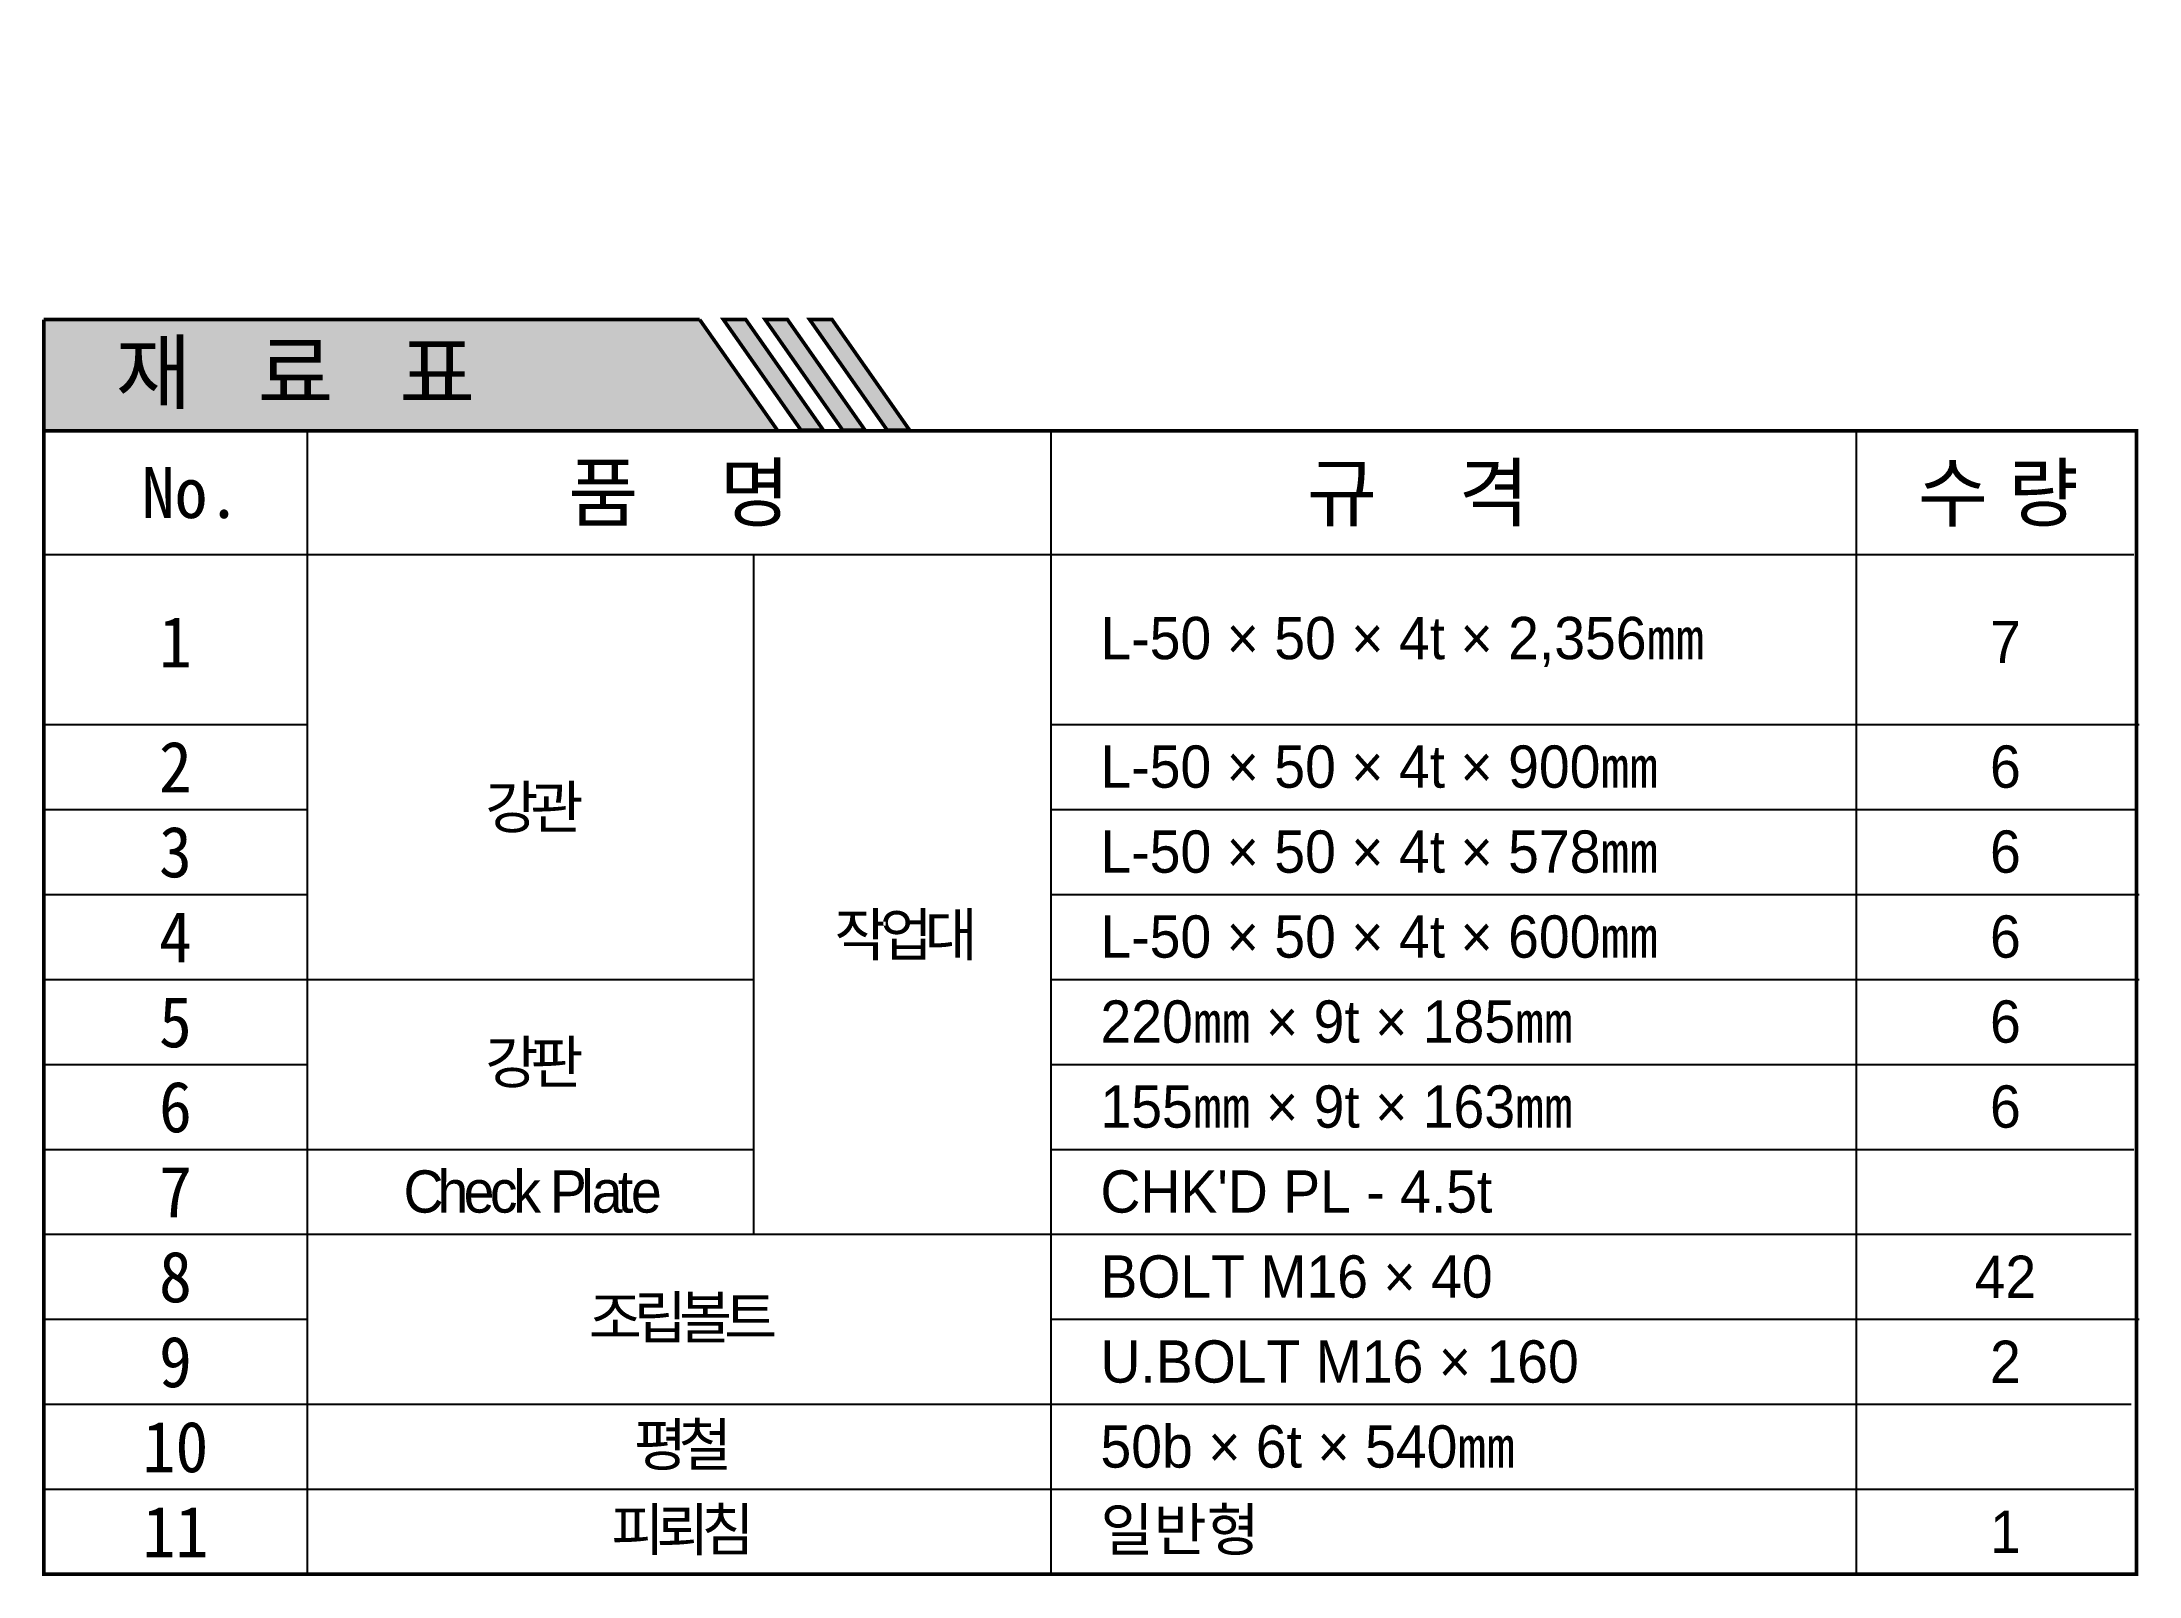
# Model space of a CAD drawing. Header units: millimetres. Extents: x 5843 to 50871, y 8497 to 30770.
# Drawn here: x 44127 to 50871, y 15214 to 20148 of the extents above; entities that cross this region are included whole.
import ezdxf
from ezdxf.enums import TextEntityAlignment as Align

# ---------------------------------------------------------------- set-up
doc = ezdxf.new("R2010")
doc.units = ezdxf.units.MM
for name, color, linetype in [('0-FORM', 7, 'Continuous'), ('_범례', 7, 'Continuous'), ('CCTV', 7, 'Continuous')]:
    doc.layers.add(name, color=color, linetype=linetype)
doc.styles.add('HY헤드라인M', font='H2HDRM.TTF')
doc.styles.add('굴림', font='')
doc.styles.get('굴림').set_extended_font_data('GulimChe')

msp = doc.modelspace()

# ---------------------------------------------------------------- texts
at = {"style": 'HY헤드라인M'}
for s, insert, char_height, width, attachment_point in [(' L-50 × 50 × 4t × 2,356㎜', (47481.7, 18218.1), 136.016, 2938.394, 4), ('{\\fGulim|b0|i0|c129|p50;7}', (50440.9, 18218.1), 136.016, 701.777, 5), (' L-50 × 50 × 4t × 900㎜', (47481.7, 17816.4), 136.016, 2327.778, 4), ('{\\fGulim|b0|i0|c129|p50;6}', (50440.9, 17816.4), 136.016, 701.777, 5), ('{\\T0.85;강관}', (45697.8, 17679.7), 136.016, 1435.323, 5), (' L-50 × 50 × 4t × 578㎜', (47481.7, 17543), 136.016, 2327.778, 4), ('{\\fGulim|b0|i0|c129|p50;6}', (50440.9, 17543), 136.016, 701.777, 5), ('{\\T0.85;작업대}', (46893.3, 17269.7), 136.016, 955.719, 5), (' L-50 × 50 × 4t × 600㎜', (47481.7, 17269.7), 136.016, 2327.778, 4), ('{\\fGulim|b0|i0|c129|p50;6}', (50440.9, 17269.7), 136.016, 701.777, 5), (' 220㎜ × 9t × 185㎜', (47481.7, 16996.3), 136.016, 2327.778, 4), ('{\\fGulim|b0|i0|c129|p50;6}', (50440.9, 16996.3), 136.016, 701.777, 5), ('{\\T0.85;강판}', (45697.8, 16859.6), 136.016, 1435.323, 5), (' 155㎜ × 9t × 163㎜', (47481.7, 16722.9), 136.016, 2327.778, 4), ('{\\fGulim|b0|i0|c129|p50;6}', (50440.9, 16722.9), 136.016, 701.777, 5), ('{\\T0.85;Check Plate}', (45697.8, 16449.6), 136.016, 1435.323, 5), (" CHK'D PL - 4.5t", (47481.7, 16449.6), 136.016, 2327.778, 4), (' BOLT M16 × 40', (47481.7, 16176.2), 136.016, 2327.778, 4), ('{\\fGulim|b0|i0|c129|p50;42}', (50440.9, 16176.2), 136.016, 701.777, 5), ('{\\T0.85;조립볼트}', (46175.7, 16039.5), 136.016, 2391.042, 5), (' U.BOLT M16 × 160', (47481.7, 15902.8), 136.016, 2327.778, 4), ('{\\fGulim|b0|i0|c129|p50;2}', (50440.9, 15902.8), 136.016, 701.777, 5), ('{\\T0.85;평철}', (46175.7, 15629.4), 136.016, 2391.042, 5), (' 50b × 6t × 540㎜', (47481.7, 15629.4), 136.016, 2327.778, 4), ('{\\T0.85;피뢰침}', (46175.7, 15356.1), 136.016, 2391.042, 5), (' 일반형', (47481.7, 15356.1), 136.02, 2327.778, 4), ('{\\fGulim|b0|i0|c129|p50;1}', (50440.9, 15356.1), 136.016, 701.777, 5)]:
    msp.add_mtext(s, dxfattribs=dict(at, insert=insert, char_height=char_height, width=width, attachment_point=attachment_point))
at = {"layer": '0-FORM', "color": 7, "true_color": 0xffffff, "style": 'HY헤드라인M'}
msp.add_text('재   료   표', height=194.44, dxfattribs=at).set_placement((44364.4, 18987.9))
at = {"layer": '_범례', "style": 'HY헤드라인M'}
for s, p in [('품    명', (46175.7, 18698.7)), ('규    격', (48551.8, 18698.7)), ('수 량', (50417.6, 18698.7))]:
    msp.add_text(s, height=180, dxfattribs=at).set_placement(p, align=Align.MIDDLE_CENTER)
at = {"layer": 'CCTV', "color": 7, "style": '굴림'}
for s, p in [('No.', (44606.9, 18698.7)), ('1', (44556.7, 18218.1)), ('2', (44556.7, 17816.4)), ('3', (44556.7, 17543)), ('4', (44556.7, 17269.7)), ('5', (44556.7, 16996.3)), ('6', (44556.7, 16722.9)), ('7', (44556.7, 16449.6)), ('8', (44556.7, 16176.2)), ('9', (44556.7, 15902.8)), ('10', (44556.7, 15629.4)), ('11', (44556.7, 15356.1))]:
    msp.add_text(s, height=163.8, dxfattribs=at).set_placement(p, align=Align.MIDDLE_CENTER)

# ---------------------------------------------------------------- hatches: boundary and pattern name
at = {"layer": '0-FORM'}
h = msp.add_hatch(color=52, dxfattribs=at)
h.paths.add_polyline_path([(44133.2, 19255.3), (44133.2, 18897.6), (46493.4, 18897.6), (46242.2, 19255.3)])
h.paths.add_polyline_path([(46563.5, 18897.6), (46634.9, 18897.6), (46383.8, 19255.3), (46312.3, 19255.3)])
h.paths.add_polyline_path([(46525.4, 19255.3), (46453.9, 19255.3), (46705.1, 18897.6), (46776.5, 18897.6)])
h.paths.add_polyline_path([(46846.6, 18897.6), (46918.1, 18897.6), (46666.9, 19255.3), (46595.5, 19255.3)])
h.paths.add_polyline_path([(44313.4, 19845.4), (45388.6, 19835.3), (45391.5, 20138.2), (44316.3, 20148.3)], flags=9)

# ---------------------------------------------------------------- linework, layer by layer
msp.add_line((46415.5, 18499.8), (46415.5, 16312.9))
at = {"layer": '0-FORM', "color": 7}
for p, q in [((44133.4, 18897.6), (50400.7, 18897.6)), ((44980.1, 18897.6), (44980.1, 15219.4)), ((47371.2, 18897.6), (47371.2, 15219.4)), ((49961, 18897.6), (49961, 15219.4)), ((44133.4, 18499.8), (50853.7, 18499.8)), ((44133.4, 17953.1), (44980.1, 17953.1)), ((47371.2, 17953.1), (50870.7, 17953.1)), ((44133.4, 17679.7), (44980.1, 17679.7)), ((47371.2, 17679.7), (50862.2, 17679.7)), ((44133.4, 17406.4), (44980.1, 17406.4)), ((47371.2, 17406.4), (50870.7, 17406.4)), ((44133.4, 17133), (46415.5, 17133)), ((47371.2, 17133), (50870.7, 17133)), ((44133.4, 16859.6), (44980.1, 16859.6)), ((47371.2, 16859.6), (50862.2, 16859.6)), ((44133.4, 16586.2), (46415.5, 16586.2)), ((47371.2, 16586.2), (50853.7, 16586.2)), ((44133.4, 16312.9), (50845.2, 16312.9)), ((44133.4, 16039.5), (44980.1, 16039.5)), ((47371.2, 16039.5), (50870.7, 16039.5)), ((44133.4, 15766.1), (50845.2, 15766.1)), ((44133.4, 15492.8), (50853.7, 15492.8)), ((44133.4, 15219.4), (50400.7, 15219.4))]:
    msp.add_line(p, q, dxfattribs=at)
at = {"layer": '0-FORM', "const_width": 11.7}
for points in [[(44133.2, 18897.6), (44133.2, 19255.3)], [(44133.2, 19255.3), (46242.2, 19255.3)], [(46242.2, 19255.3), (46493.4, 18897.6)]]:
    msp.add_lwpolyline(points, dxfattribs=at)
at = {"layer": '0-FORM', "color": 7, "const_width": 11.7}
for points in [[(46318.2, 19255.9), (46390.1, 19255.9), (46639.7, 18899.8), (46567.8, 18899.8), (46318.2, 19255.9)], [(46452.3, 19255.9), (46524.2, 19255.9), (46773.8, 18899.8), (46701.9, 18899.8), (46452.3, 19255.9)], [(46595.5, 19255.9), (46667.5, 19255.9), (46917.1, 18899.8), (46845.1, 18899.8), (46595.5, 19255.9)]]:
    msp.add_lwpolyline(points, dxfattribs=at)
msp.add_lwpolyline([(44133.4, 18897.6), (50862.2, 18897.6), (50862.2, 15219.4), (44133.4, 15219.4)], close=True, dxfattribs=at)

msp.set_redraw_order([(e.dxf.handle, doc.entitydb.next_handle()) for e in msp.query("TEXT MTEXT ATTDEF DIMENSION ARC_DIMENSION")])  # texts and dimensions are drawn at this point

doc.saveas('drawing.dxf')
